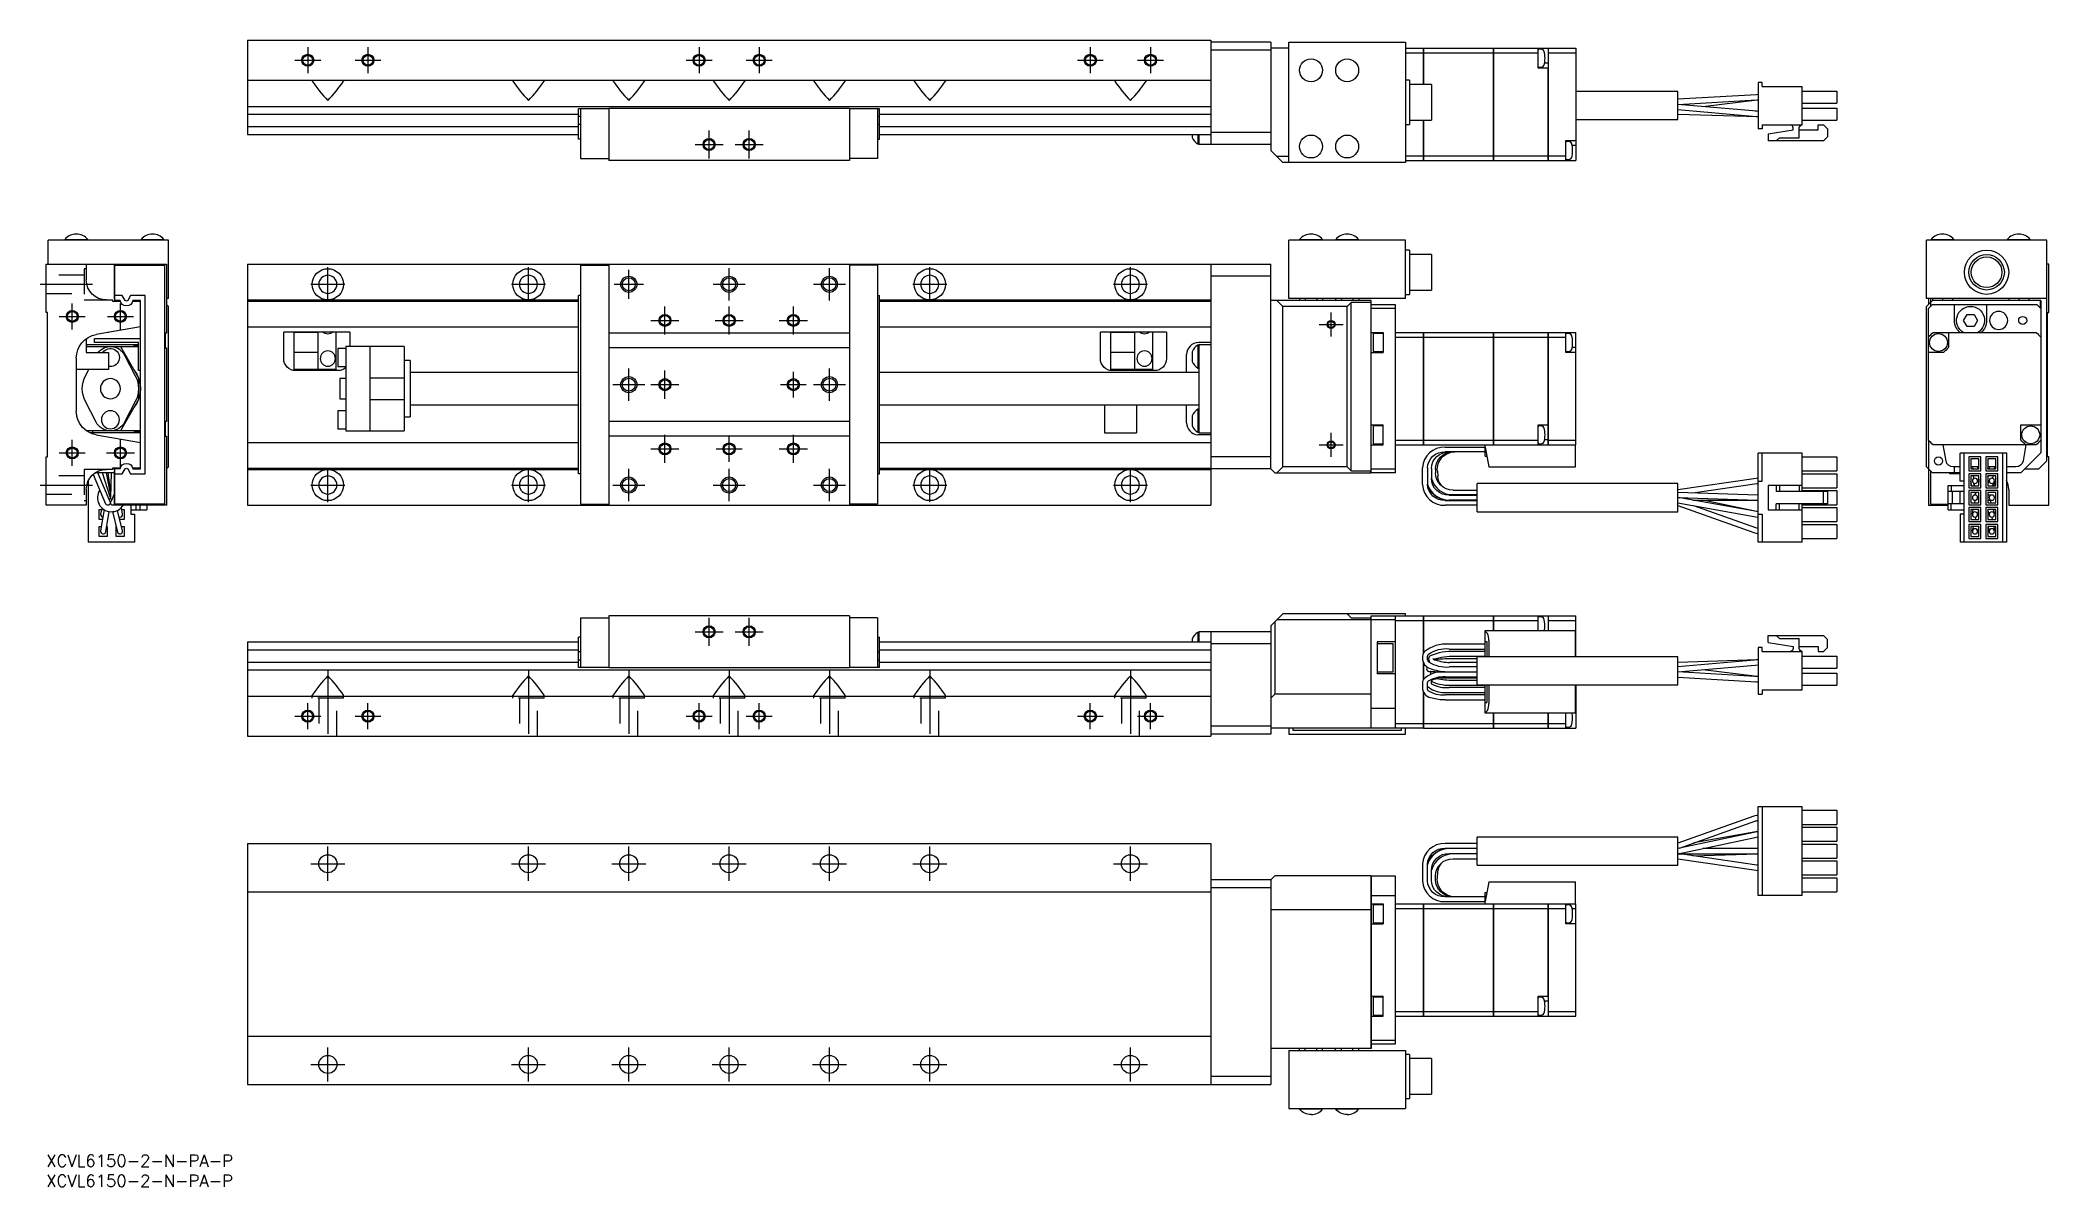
# Model space of a CAD drawing. Extents: x -1 to 499, y -8 to 278.
import ezdxf

# ---------------------------------------------------------------- set-up
doc = ezdxf.new("R2010")
doc.units = 0
doc.header["$LTSCALE"] = 0.5
doc.linetypes.add('CENTER', pattern=[50.8, 31.75, -6.35, 6.35, -6.35])
doc.linetypes.add('DASHED', pattern=[19.05, 12.7, -6.35])
for name, color, linetype in [('MSM_CENTER', 1, 'CENTER'), ('MSM_CONTINUOUS', 7, 'CONTINUOUS'), ('MSM_DASHED', 4, 'DASHED'), ('MSM_NARROW', 5, 'CONTINUOUS'), ('MSM_PART_NUMBER', 7, 'CONTINUOUS')]:
    doc.layers.add(name, color=color, linetype=linetype)
doc.styles.get("Standard").update_dxf_attribs({"font": 'txt.shx', "height": 3, "bigfont": 'bigfont.shx'})

msp = doc.modelspace()

# ---------------------------------------------------------------- texts
at = {"layer": 'MSM_PART_NUMBER'}
for p in [(0, -3), (0, -8)]:
    msp.add_text('XCVL6150-2-N-PA-P', height=3, dxfattribs=at).set_placement(p)

# ---------------------------------------------------------------- linework, layer by layer
at = {"layer": 'MSM_CENTER'}
for p, q in [((65.18, 275.91), (65.18, 269.45)), ((80.18, 275.91), (80.18, 269.45)), ((162.68, 275.91), (162.68, 269.45)), ((177.68, 275.91), (177.68, 269.45)), ((260.18, 275.91), (260.18, 269.45)), ((275.18, 275.91), (275.18, 269.45)), ((61.95, 272.68), (68.41, 272.68)), ((76.95, 272.68), (83.41, 272.68)), ((159.45, 272.68), (165.91, 272.68)), ((174.45, 272.68), (180.91, 272.68)), ((256.95, 272.68), (263.41, 272.68)), ((271.95, 272.68), (278.41, 272.68)), ((161.68, 251.68), (168.68, 251.68)), ((165.18, 248.18), (165.18, 255.18)), ((171.68, 251.68), (178.68, 251.68)), ((175.18, 248.18), (175.18, 255.18)), ((70.18, 212.6), (70.18, 221.1)), ((120.18, 212.6), (120.18, 221.1)), ((145.18, 213.23), (145.18, 220.47)), ((170.18, 212.85), (170.18, 220.85)), ((195.18, 212.85), (195.18, 220.85)), ((220.18, 212.6), (220.18, 221.1)), ((270.18, 212.6), (270.18, 221.1)), ((-1.5, 216.85), (11.5, 216.85)), ((65.93, 216.85), (74.43, 216.85)), ((115.93, 216.85), (124.43, 216.85)), ((141.56, 216.85), (148.8, 216.85)), ((166.18, 216.85), (174.18, 216.85)), ((191.18, 216.85), (199.18, 216.85)), ((215.93, 216.85), (224.43, 216.85)), ((265.93, 216.85), (274.43, 216.85)), ((6.5, 205.62), (6.5, 212.08)), ((18.5, 205.62), (18.5, 212.08)), ((154.18, 204.35), (154.18, 211.35)), ((170.18, 204.35), (170.18, 211.35)), ((186.18, 204.35), (186.18, 211.35)), ((3.27, 208.85), (9.73, 208.85)), ((15.27, 208.85), (21.73, 208.85)), ((150.68, 207.85), (157.68, 207.85)), ((166.68, 207.85), (173.68, 207.85)), ((182.68, 207.85), (189.68, 207.85)), ((317.18, 206.85), (323.18, 206.85)), ((320.18, 203.85), (320.18, 209.85)), ((145.18, 187.85), (145.18, 195.85)), ((154.18, 188.35), (154.18, 195.35)), ((195.18, 187.85), (195.18, 195.85)), ((141.18, 191.85), (149.18, 191.85)), ((150.68, 191.85), (157.68, 191.85)), ((182.95, 191.85), (189.41, 191.85)), ((186.18, 188.62), (186.18, 195.08)), ((191.18, 191.85), (199.18, 191.85)), ((6.5, 171.62), (6.5, 178.08)), ((18.5, 171.35), (18.5, 178.35)), ((150.68, 175.85), (157.68, 175.85)), ((154.18, 172.35), (154.18, 179.35)), ((166.95, 175.85), (173.41, 175.85)), ((170.18, 172.62), (170.18, 179.08)), ((182.68, 175.85), (189.68, 175.85)), ((186.18, 172.35), (186.18, 179.35)), ((317.18, 176.85), (323.18, 176.85)), ((320.18, 173.85), (320.18, 179.85)), ((3.27, 174.85), (9.73, 174.85)), ((15, 174.85), (22, 174.85)), ((70.18, 162.6), (70.18, 171.1)), ((120.18, 162.6), (120.18, 171.1)), ((145.18, 162.85), (145.18, 170.85)), ((170.18, 162.85), (170.18, 170.85)), ((195.18, 162.85), (195.18, 170.85)), ((220.18, 162.6), (220.18, 171.1)), ((270.18, 162.6), (270.18, 171.1)), ((-1.5, 166.85), (11.5, 166.85)), ((65.93, 166.85), (74.43, 166.85)), ((115.93, 166.85), (124.43, 166.85)), ((141.18, 166.85), (149.18, 166.85)), ((166.18, 166.85), (174.18, 166.85)), ((191.18, 166.85), (199.18, 166.85)), ((215.93, 166.85), (224.43, 166.85)), ((265.93, 166.85), (274.43, 166.85)), ((161.68, 130.27), (168.68, 130.27)), ((165.18, 126.77), (165.18, 133.77)), ((171.68, 130.27), (178.68, 130.27)), ((175.18, 126.77), (175.18, 133.77)), ((70.18, 120.77), (70.18, 102.27)), ((120.18, 120.77), (120.18, 102.27)), ((145.18, 120.77), (145.18, 102.27)), ((170.18, 120.77), (170.18, 102.27)), ((195.18, 120.77), (195.18, 102.27)), ((220.18, 120.77), (220.18, 102.27)), ((270.18, 120.77), (270.18, 102.27)), ((65.18, 106.04), (65.18, 112.5)), ((80.18, 106.04), (80.18, 112.5)), ((162.68, 106.04), (162.68, 112.5)), ((177.68, 106.04), (177.68, 112.5)), ((260.18, 106.04), (260.18, 112.5)), ((275.18, 106.04), (275.18, 112.5)), ((61.95, 109.27), (68.41, 109.27)), ((76.95, 109.27), (83.41, 109.27)), ((159.45, 109.27), (165.91, 109.27)), ((174.45, 109.27), (180.91, 109.27)), ((256.95, 109.27), (263.41, 109.27)), ((271.95, 109.27), (278.41, 109.27)), ((70.18, 68.25), (70.18, 76.75)), ((120.18, 68.25), (120.18, 76.75)), ((145.18, 68.25), (145.18, 76.75)), ((170.18, 68.25), (170.18, 76.75)), ((195.18, 68.25), (195.18, 76.75)), ((220.18, 68.25), (220.18, 76.75)), ((270.18, 68.25), (270.18, 76.75)), ((65.93, 72.5), (74.43, 72.5)), ((115.93, 72.5), (124.43, 72.5)), ((140.93, 72.5), (149.43, 72.5)), ((165.93, 72.5), (174.43, 72.5)), ((190.93, 72.5), (199.43, 72.5)), ((215.93, 72.5), (224.43, 72.5)), ((265.93, 72.5), (274.43, 72.5)), ((70.18, 18.25), (70.18, 26.75)), ((120.18, 18.25), (120.18, 26.75)), ((145.18, 18.25), (145.18, 26.75)), ((170.18, 18.25), (170.18, 26.75)), ((195.18, 18.25), (195.18, 26.75)), ((220.18, 18.25), (220.18, 26.75)), ((270.18, 18.25), (270.18, 26.75)), ((65.93, 22.5), (74.43, 22.5)), ((115.93, 22.5), (124.43, 22.5)), ((140.93, 22.5), (149.43, 22.5)), ((165.93, 22.5), (174.43, 22.5)), ((190.93, 22.5), (199.43, 22.5)), ((215.93, 22.5), (224.43, 22.5)), ((265.93, 22.5), (274.43, 22.5))]:
    msp.add_line(p, q, dxfattribs=at)
at = {"layer": 'MSM_CONTINUOUS'}
for p, q in [((50.18, 277.68), (290.18, 277.68)), ((50.18, 277.68), (50.18, 254.18)), ((290.18, 277.68), (290.18, 251.68)), ((305.18, 277.18), (290.18, 277.18)), ((305.18, 277.18), (305.18, 250.18)), ((309.68, 275.68), (305.18, 275.68)), ((309.68, 247.18), (309.68, 277.18)), ((309.68, 277.18), (338.68, 277.18)), ((338.68, 277.18), (338.68, 247.18)), ((338.68, 275.68), (343.17, 275.68)), ((343.17, 266.6), (343.17, 275.68)), ((343.18, 275.68), (343.18, 266.6)), ((343.18, 275.68), (360.67, 275.68)), ((360.67, 247.68), (360.67, 275.68)), ((360.68, 275.67), (360.67, 275.67)), ((360.68, 275.68), (360.68, 247.68)), ((360.68, 275.68), (374.28, 275.68)), ((371.78, 270.68), (371.78, 275.68)), ((372.77, 275.34), (372, 275.41)), ((374.29, 275.68), (374.29, 247.68)), ((374.29, 275.68), (381.18, 275.68)), ((381.18, 275.68), (381.18, 247.68)), ((305.18, 275.18), (290.18, 275.18)), ((338.68, 274.52), (343.17, 274.52)), ((343.18, 274.52), (360.67, 274.52)), ((360.68, 274.51), (360.67, 274.51)), ((360.68, 274.52), (371.78, 274.52)), ((374.28, 270.68), (371.78, 270.68)), ((372, 270.95), (372.77, 271.01)), ((374.28, 271.93), (373.35, 271.93)), ((374.28, 247.68), (374.28, 270.68)), ((374.29, 274.52), (381.18, 274.52)), ((50.18, 267.68), (290.18, 267.68)), ((66.44, 267.68), (66.28, 267.55)), ((66.28, 267.55), (66.31, 267.43)), ((73.93, 267.68), (74.08, 267.55)), ((74.08, 267.55), (74.06, 267.43)), ((116.44, 267.68), (116.28, 267.55)), ((116.28, 267.55), (116.31, 267.43)), ((123.93, 267.68), (124.08, 267.55)), ((124.08, 267.55), (124.06, 267.43)), ((141.44, 267.68), (141.28, 267.55)), ((141.28, 267.55), (141.31, 267.43)), ((148.93, 267.68), (149.08, 267.55)), ((149.08, 267.55), (149.06, 267.43)), ((166.44, 267.68), (166.28, 267.55)), ((166.28, 267.55), (166.31, 267.43)), ((173.93, 267.68), (174.08, 267.55)), ((174.08, 267.55), (174.06, 267.43)), ((191.44, 267.68), (191.28, 267.55)), ((191.28, 267.55), (191.31, 267.43)), ((198.93, 267.68), (199.08, 267.55)), ((199.08, 267.55), (199.06, 267.43)), ((216.44, 267.68), (216.28, 267.55)), ((216.28, 267.55), (216.31, 267.43)), ((223.93, 267.68), (224.08, 267.55)), ((224.08, 267.55), (224.06, 267.43)), ((266.44, 267.68), (266.28, 267.55)), ((266.28, 267.55), (266.31, 267.43)), ((273.93, 267.68), (274.08, 267.55)), ((274.08, 267.55), (274.06, 267.43)), ((339.68, 267.68), (338.68, 267.68)), ((339.68, 267.68), (339.68, 256.68)), ((345.18, 266.6), (339.68, 266.6)), ((343.18, 266.75), (343.17, 266.73)), ((345.18, 266.6), (345.18, 257.75)), ((427.58, 267.17), (426.58, 267.17)), ((426.58, 267.17), (426.58, 255.57)), ((427.58, 266.17), (427.58, 267.17)), ((427.58, 266.17), (437.58, 266.17)), ((437.58, 256.57), (437.58, 266.17)), ((50.18, 261.18), (290.18, 261.18)), ((140.18, 260.58), (132.68, 260.58)), ((132.68, 252.98), (132.68, 260.58)), ((133.18, 260.58), (133.18, 248.18)), ((200.18, 260.68), (140.18, 260.68)), ((140.18, 260.68), (140.18, 247.68)), ((200.18, 260.68), (200.18, 247.68)), ((207.68, 260.58), (200.18, 260.58)), ((207.18, 260.58), (207.18, 248.18)), ((207.68, 252.98), (207.68, 260.58)), ((406.58, 264.91), (381.18, 264.91)), ((406.58, 257.91), (406.58, 264.91)), ((426.16, 264.1), (406.58, 262.98)), ((406.58, 261.67), (426.24, 262.8)), ((406.58, 260.37), (426.11, 258.66)), ((426.23, 259.96), (406.61, 261.68)), ((412.81, 261.13), (426.36, 262.79)), ((426.58, 264.12), (426.16, 264.1)), ((426.24, 262.8), (426.58, 262.82)), ((426.57, 262.81), (426.58, 262.81)), ((437.58, 264.97), (446.18, 264.97)), ((437.58, 261.97), (446.18, 261.97)), ((437.58, 260.77), (446.18, 260.77)), ((446.18, 264.97), (446.18, 261.97)), ((446.18, 260.77), (446.18, 257.77)), ((50.18, 259.21), (132.68, 259.21)), ((50.18, 256.14), (132.68, 256.14)), ((133.18, 258.7), (132.68, 258.7)), ((133.18, 256.65), (132.68, 256.65)), ((207.18, 258.7), (207.68, 258.7)), ((207.18, 256.65), (207.68, 256.65)), ((207.68, 259.21), (290.18, 259.21)), ((207.68, 256.14), (290.18, 256.14)), ((338.68, 256.68), (339.68, 256.68)), ((339.68, 257.75), (345.18, 257.75)), ((343.17, 247.68), (343.17, 257.75)), ((343.17, 256.98), (343.18, 256.96)), ((343.18, 257.75), (343.18, 247.68)), ((381.18, 257.91), (406.58, 257.91)), ((406.58, 259.28), (426.45, 258.63)), ((426.58, 259.94), (425.81, 259.99)), ((426.11, 258.66), (426.58, 258.63)), ((426.58, 259.93), (426.23, 259.96)), ((426.45, 258.63), (426.58, 258.63)), ((427.58, 255.57), (426.58, 255.57)), ((427.58, 256.57), (427.58, 255.57)), ((427.58, 256.57), (437.58, 256.57)), ((429.08, 254.37), (435.33, 255.37)), ((435.33, 255.37), (435.33, 255.82)), ((436.83, 253.37), (436.83, 255.82)), ((436.83, 255.37), (441.58, 255.37)), ((437.58, 257.77), (446.18, 257.77)), ((441.58, 255.37), (441.58, 256.57)), ((441.58, 256.57), (442.88, 256.57)), ((442.88, 256.57), (443.88, 255.57)), ((443.88, 255.57), (443.88, 253.57)), ((50.18, 254.18), (132.68, 254.18)), ((133.18, 252.98), (132.68, 252.98)), ((207.18, 252.98), (207.68, 252.98)), ((207.68, 254.18), (290.18, 254.18)), ((285.53, 254.18), (285.53, 253.47)), ((286.98, 254.18), (286.98, 251.82)), ((286.98, 251.82), (287.18, 251.82)), ((287.18, 254.18), (287.18, 251.68)), ((305.18, 251.68), (287.18, 251.68)), ((305.18, 254.68), (290.18, 254.68)), ((378.68, 252.68), (381.18, 252.68)), ((378.68, 247.68), (378.68, 252.68)), ((379.66, 252.34), (378.89, 252.41)), ((381.18, 251.43), (380.24, 251.43)), ((429.08, 254.37), (429.08, 252.57)), ((442.88, 252.57), (429.08, 252.57)), ((431.08, 252.57), (431.88, 253.37)), ((431.88, 253.37), (436.83, 253.37)), ((443.88, 253.57), (442.88, 252.57)), ((133.18, 248.18), (140.18, 248.18)), ((200.18, 247.68), (140.18, 247.68)), ((207.18, 248.18), (200.18, 248.18)), ((308.18, 247.18), (305.18, 250.18)), ((309.68, 248.68), (306.68, 248.68)), ((338.68, 247.18), (308.18, 247.18)), ((338.68, 248.83), (343.17, 248.83)), ((338.68, 247.68), (343.17, 247.68)), ((343.18, 248.83), (360.67, 248.83)), ((343.18, 247.68), (360.67, 247.68)), ((360.68, 248.83), (360.67, 248.83)), ((360.68, 247.69), (360.67, 247.69)), ((360.68, 248.83), (374.28, 248.83)), ((360.68, 247.68), (374.28, 247.68)), ((374.29, 248.83), (378.68, 248.83)), ((374.29, 247.68), (381.18, 247.68)), ((378.89, 247.95), (379.66, 248.01)), ((0.5, 221.85), (0.5, 227.85)), ((30.5, 227.85), (0.5, 227.85)), ((4.65, 228.01), (10.35, 228.01)), ((4.65, 228.01), (4.65, 227.85)), ((10.35, 227.85), (10.35, 228.01)), ((23.65, 228.01), (29.35, 228.01)), ((23.65, 228.01), (23.65, 227.85)), ((29.35, 227.85), (29.35, 228.01)), ((30.5, 213.35), (30.5, 227.85)), ((338.68, 227.85), (309.68, 227.85)), ((309.68, 213.35), (309.68, 227.85)), ((312.33, 228.01), (318.03, 228.01)), ((312.33, 228.01), (312.33, 227.85)), ((318.03, 227.85), (318.03, 228.01)), ((321.33, 228.01), (327.03, 228.01)), ((321.33, 228.01), (321.33, 227.85)), ((327.03, 227.85), (327.03, 228.01)), ((338.68, 213.35), (338.68, 227.85)), ((339.68, 225.35), (338.68, 225.35)), ((339.68, 225.35), (339.68, 214.35)), ((498.52, 227.85), (468.52, 227.85)), ((468.52, 213.35), (468.52, 227.85)), ((469.67, 228.01), (475.37, 228.01)), ((469.67, 228.01), (469.67, 227.85)), ((475.37, 227.85), (475.37, 228.01)), ((488.67, 228.01), (494.37, 228.01)), ((488.67, 228.01), (488.67, 227.85)), ((494.37, 227.85), (494.37, 228.01)), ((498.52, 172.85), (498.52, 227.85)), ((0, 209.85), (0, 221.85)), ((0, 221.85), (30, 221.85)), ((10, 221.85), (10, 217.95)), ((17, 213.25), (17, 221.85)), ((17.1, 212.85), (17.1, 221.65)), ((17.1, 221.65), (29.5, 221.65)), ((29.5, 221.65), (29.5, 162.05)), ((30, 221.85), (30, 204.65)), ((50.18, 221.85), (50.18, 161.85)), ((50.18, 221.85), (305.18, 221.85)), ((133.18, 221.65), (140.18, 221.65)), ((133.18, 221.65), (133.18, 162.05)), ((140.18, 221.85), (140.18, 161.85)), ((200.18, 221.85), (200.18, 161.85)), ((207.18, 221.65), (200.18, 221.65)), ((207.18, 221.65), (207.18, 162.05)), ((290.18, 221.85), (290.18, 161.85)), ((305.18, 170.85), (305.18, 221.85)), ((345.18, 224.27), (339.68, 224.27)), ((345.18, 224.27), (345.18, 215.42)), ((499.02, 221.85), (498.52, 221.85)), ((499.02, 209.85), (499.02, 221.85)), ((305.18, 218.85), (290.18, 218.85)), ((339.68, 215.42), (345.18, 215.42)), ((15, 212.95), (16.5, 212.95)), ((16.5, 212.95), (16.5, 212.65)), ((16.5, 212.65), (18.46, 212.65)), ((17.1, 213.25), (17, 213.25)), ((18.97, 214.05), (17.1, 214.05)), ((18.42, 212.85), (17.1, 212.85)), ((19.66, 212.86), (18.97, 214.05)), ((21.03, 214.05), (20.34, 212.86)), ((24.7, 214.05), (21.03, 214.05)), ((21.54, 212.65), (23.5, 212.65)), ((23.5, 212.85), (21.58, 212.85)), ((23.5, 170.85), (23.5, 212.85)), ((24.7, 169.65), (24.7, 214.05)), ((30.5, 213.35), (30, 213.35)), ((30.5, 211.35), (30, 211.85)), ((30.5, 171.35), (30.5, 211.35)), ((50.18, 212.95), (132.68, 212.95)), ((50.18, 212.65), (132.68, 212.65)), ((133.18, 214.05), (132.68, 214.05)), ((132.68, 169.65), (132.68, 214.05)), ((207.18, 214.05), (207.68, 214.05)), ((207.68, 169.65), (207.68, 214.05)), ((207.68, 212.95), (290.18, 212.95)), ((207.68, 212.65), (290.18, 212.65)), ((330.18, 212.85), (305.18, 212.85)), ((308.18, 211.35), (306.68, 212.85)), ((324.18, 211.35), (308.18, 211.35)), ((308.18, 171.35), (308.18, 211.35)), ((338.68, 213.35), (309.68, 213.35)), ((312.3, 213.35), (312.3, 212.85)), ((313.74, 213.35), (313.74, 212.85)), ((316.63, 213.35), (316.63, 212.85)), ((318.07, 213.35), (318.07, 212.85)), ((321.3, 213.35), (321.3, 212.85)), ((322.74, 213.35), (322.74, 212.85)), ((325.18, 212.35), (324.18, 211.35)), ((324.18, 171.35), (324.18, 211.35)), ((330.18, 212.35), (325.18, 212.35)), ((325.18, 170.35), (325.18, 212.35)), ((325.63, 213.35), (325.63, 212.85)), ((327.07, 213.35), (327.07, 212.85)), ((330.18, 169.85), (330.18, 212.85)), ((330.18, 211.85), (336.18, 211.85)), ((336.18, 210.85), (330.18, 210.85)), ((336.18, 211.85), (336.18, 169.85)), ((338.68, 214.35), (339.68, 214.35)), ((498.52, 213.35), (468.52, 213.35)), ((470.02, 212.85), (468.52, 211.35)), ((468.52, 171.35), (468.52, 211.35)), ((469.02, 213.35), (469.02, 211.85)), ((470.02, 211.85), (469.02, 210.85)), ((469.02, 203.74), (469.02, 210.85)), ((469.52, 213.35), (469.52, 211.35)), ((470.02, 213.35), (470.02, 212.85)), ((497.02, 212.85), (470.02, 212.85)), ((470.02, 211.85), (496.02, 211.85)), ((472.52, 213.35), (472.52, 212.85)), ((475.02, 213.35), (475.02, 212.85)), ((475.52, 207.85), (475.52, 211.85)), ((483.52, 211.85), (483.52, 207.85)), ((489.02, 213.35), (489.02, 212.85)), ((491.52, 213.35), (491.52, 212.85)), ((494.02, 213.35), (494.02, 212.85)), ((497.02, 210.85), (496.02, 211.85)), ((496.92, 210.95), (496.92, 212.85)), ((497.02, 212.85), (497.02, 203.73)), ((0.3, 209.85), (0, 209.85)), ((0.3, 173.85), (0.3, 209.85)), ((23.5, 206.3), (12.46, 204.35)), ((50.18, 206.3), (132.68, 206.3)), ((207.68, 206.3), (290.18, 206.3)), ((477.79, 207.85), (478.66, 209.35)), ((478.66, 206.35), (477.79, 207.85)), ((478.66, 209.35), (480.39, 209.35)), ((480.39, 206.35), (478.66, 206.35)), ((480.39, 209.35), (481.26, 207.85)), ((481.26, 207.85), (480.39, 206.35)), ((498.72, 209.85), (499.02, 209.85)), ((498.72, 173.85), (498.72, 209.85)), ((10, 203.31), (10, 199.85)), ((10, 201.85), (23, 201.85)), ((10.05, 201.35), (23, 201.35)), ((12, 202.35), (12, 203.35)), ((12, 203.35), (23.5, 203.35)), ((23, 202.35), (12, 202.35)), ((15.5, 204.85), (15.29, 204.85)), ((15.5, 204.89), (15.5, 204.85)), ((18.5, 201.35), (23, 193.56)), ((23, 195.35), (23, 202.35)), ((30, 204.65), (29.65, 204.65)), ((29.65, 204.65), (29.65, 201.05)), ((29.65, 201.05), (30, 201.05)), ((30, 201.05), (30, 182.65)), ((75.68, 204.97), (59.18, 204.97)), ((59.18, 198.35), (59.18, 204.97)), ((61.68, 204.97), (61.68, 195.65)), ((67.68, 204.85), (61.68, 204.85)), ((67.68, 204.97), (67.68, 195.65)), ((72.18, 204.97), (72.18, 195.65)), ((72.68, 200.85), (72.68, 196.35)), ((74.68, 200.85), (72.68, 200.85)), ((74.68, 201.35), (74.68, 180.35)), ((89.18, 201.35), (74.68, 201.35)), ((75.68, 204.97), (75.68, 201.35)), ((80.68, 201.35), (80.68, 180.35)), ((89.18, 201.35), (89.18, 180.35)), ((200.18, 204.65), (140.18, 204.65)), ((200.18, 201.05), (140.18, 201.05)), ((279.18, 204.97), (262.68, 204.97)), ((262.68, 198.35), (262.68, 204.97)), ((265.18, 204.97), (265.18, 195.65)), ((271.18, 204.85), (265.18, 204.85)), ((271.18, 204.97), (271.18, 195.65)), ((275.68, 204.97), (275.68, 195.65)), ((279.18, 204.97), (279.18, 198.35)), ((286.98, 201.71), (286.98, 195.99)), ((287.18, 201.71), (286.98, 201.71)), ((290.18, 202.34), (287.18, 202.34)), ((287.18, 201.85), (290.18, 201.85)), ((287.18, 201.85), (287.18, 179.85)), ((330.18, 204.85), (333.18, 204.85)), ((330.68, 204.6), (330.68, 200.1)), ((333.18, 204.6), (330.68, 204.6)), ((333.18, 204.85), (333.18, 199.85)), ((336.18, 204.85), (343.17, 204.85)), ((336.18, 203.7), (343.17, 203.7)), ((343.17, 176.85), (343.17, 204.85)), ((343.18, 204.85), (343.18, 176.85)), ((343.18, 204.85), (360.67, 204.85)), ((343.18, 203.7), (360.67, 203.7)), ((360.67, 176.85), (360.67, 204.85)), ((360.68, 204.84), (360.67, 204.84)), ((360.68, 203.69), (360.67, 203.69)), ((360.68, 204.85), (360.68, 176.85)), ((360.68, 204.85), (374.28, 204.85)), ((360.68, 203.7), (374.28, 203.7)), ((374.28, 176.85), (374.28, 204.85)), ((374.29, 204.85), (374.29, 176.85)), ((374.29, 204.85), (381.18, 204.85)), ((374.29, 203.7), (378.68, 203.7)), ((378.68, 199.85), (378.68, 204.85)), ((379.66, 204.51), (378.89, 204.58)), ((381.18, 201.1), (380.24, 201.1)), ((381.18, 176.85), (381.18, 204.85)), ((469.02, 178), (469.02, 203.7)), ((470.18, 204.85), (495.87, 204.85)), ((474.02, 204.85), (474.02, 201.1)), ((497.02, 203.69), (497.02, 178)), ((7.5, 198.44), (7.5, 185.26)), ((15.5, 195.65), (7.5, 195.65)), ((9.79, 194.08), (10.61, 195.65)), ((10, 199.85), (15.5, 199.85)), ((15.5, 199.85), (15.5, 195.65)), ((19.55, 199.2), (22.21, 194.08)), ((23.5, 195.35), (23, 195.35)), ((67.68, 199.85), (61.68, 199.85)), ((72.18, 195.65), (61.68, 195.65)), ((72.68, 195.35), (62.18, 195.35)), ((72.68, 196.35), (74.68, 196.35)), ((90.68, 197.85), (89.18, 197.85)), ((90.68, 197.85), (90.68, 183.85)), ((271.18, 199.85), (265.18, 199.85)), ((275.68, 195.65), (265.18, 195.65)), ((276.18, 195.35), (265.68, 195.35)), ((284.18, 194.85), (284.18, 199.34)), ((285.53, 200.06), (285.53, 197.64)), ((286.98, 195.99), (287.18, 195.99)), ((330.18, 199.85), (333.18, 199.85)), ((330.68, 200.1), (333.18, 200.1)), ((381.18, 199.85), (378.68, 199.85)), ((378.89, 200.12), (379.66, 200.19)), ((472.77, 199.85), (469.02, 199.85)), ((23, 193.56), (23, 188.14)), ((73.18, 193.35), (73.18, 188.35)), ((74.68, 193.35), (73.18, 193.35)), ((80.68, 193.56), (89.18, 193.56)), ((132.68, 194.85), (90.68, 194.85)), ((287.18, 194.85), (207.68, 194.85)), ((12.45, 182.5), (9.79, 187.62)), ((23, 188.14), (18.5, 180.35)), ((22.21, 187.62), (19.55, 182.5)), ((72.68, 185.35), (72.68, 180.85)), ((74.68, 185.35), (72.68, 185.35)), ((73.18, 188.35), (74.68, 188.35)), ((80.68, 188.14), (89.18, 188.14)), ((90.68, 186.85), (132.68, 186.85)), ((207.68, 186.85), (287.18, 186.85)), ((263.68, 186.85), (263.68, 179.85)), ((271.68, 186.85), (271.68, 179.85)), ((284.18, 182.34), (284.18, 186.85)), ((286.98, 185.71), (286.98, 179.99)), ((287.18, 185.71), (286.98, 185.71)), ((23.5, 180.35), (10.05, 180.35)), ((11.5, 180.35), (11.5, 179.85)), ((30, 182.65), (29.65, 182.65)), ((29.65, 182.65), (29.65, 179.05)), ((72.68, 180.85), (74.68, 180.85)), ((74.68, 180.35), (89.18, 180.35)), ((89.18, 183.85), (90.68, 183.85)), ((200.18, 182.65), (140.18, 182.65)), ((285.53, 184.06), (285.53, 181.64)), ((330.18, 181.85), (333.18, 181.85)), ((330.68, 181.6), (330.68, 177.1)), ((333.18, 181.6), (330.68, 181.6)), ((333.18, 176.85), (333.18, 181.85)), ((371.78, 181.85), (374.28, 181.85)), ((371.78, 176.85), (371.78, 181.85)), ((372.77, 181.51), (372, 181.58)), ((492.02, 181.85), (497.02, 181.85)), ((492.02, 178.1), (492.02, 181.85)), ((23.5, 179.85), (11.05, 179.85)), ((12.46, 179.35), (23.5, 177.4)), ((29.65, 179.05), (30, 179.05)), ((30, 179.05), (30, 161.85)), ((50.18, 177.4), (132.68, 177.4)), ((200.18, 179.05), (140.18, 179.05)), ((207.68, 177.4), (290.18, 177.4)), ((263.68, 179.85), (271.68, 179.85)), ((286.98, 179.99), (287.18, 179.99)), ((287.18, 179.85), (290.18, 179.85)), ((290.18, 179.34), (287.18, 179.34)), ((330.18, 176.85), (333.18, 176.85)), ((330.68, 177.1), (333.18, 177.1)), ((336.18, 178), (343.17, 178)), ((336.18, 176.85), (343.17, 176.85)), ((343.18, 178), (360.67, 178)), ((343.18, 176.85), (381.18, 176.85)), ((348.58, 176.3), (358.58, 176.3)), ((358.58, 174.05), (358.58, 176.85)), ((358.58, 176.25), (359.45, 171.35)), ((360.68, 178), (360.67, 178)), ((360.68, 176.86), (360.67, 176.86)), ((360.68, 178), (371.78, 178)), ((372, 177.12), (372.77, 177.19)), ((374.28, 178.1), (373.35, 178.1)), ((374.29, 178), (381.18, 178)), ((381.08, 171.35), (381.08, 176.85)), ((469.02, 177.95), (469.02, 161.85)), ((495.87, 176.85), (470.18, 176.85)), ((473.43, 172.84), (472.72, 176.85)), ((493.32, 176.85), (492.62, 172.84)), ((497.02, 177.96), (497.02, 174.85)), ((0, 161.85), (0, 173.85)), ((0, 173.85), (0.3, 173.85)), ((16.5, 170.75), (15, 170.75)), ((18.46, 171.05), (16.5, 171.05)), ((16.5, 171.05), (16.5, 170.75)), ((18.42, 170.85), (16.5, 170.85)), ((17, 161.85), (17, 170.45)), ((17, 170.45), (17.1, 170.45)), ((17.1, 162.05), (17.1, 170.85)), ((18.97, 169.65), (19.66, 170.84)), ((20.34, 170.84), (21.03, 169.65)), ((23.5, 171.05), (21.54, 171.05)), ((21.58, 170.85), (23.5, 170.85)), ((23.2, 171.05), (23, 170.85)), ((30, 170.85), (30.5, 171.35)), ((50.18, 171.05), (132.68, 171.05)), ((50.18, 170.75), (132.68, 170.75)), ((207.68, 171.05), (290.18, 171.05)), ((207.68, 170.75), (290.18, 170.75)), ((305.18, 173.85), (290.18, 173.85)), ((305.18, 170.85), (290.18, 170.85)), ((305.18, 170.85), (306.18, 169.85)), ((306.68, 169.85), (308.18, 171.35)), ((324.18, 171.35), (308.18, 171.35)), ((324.18, 171.35), (325.18, 170.35)), ((325.18, 170.35), (330.09, 170.35)), ((330.18, 170.48), (330.09, 170.35)), ((330.09, 169.86), (330.09, 170.35)), ((330.18, 170.85), (336.18, 170.85)), ((342.98, 167), (342.98, 171.1)), ((344.18, 171.1), (344.18, 167)), ((345.18, 170.94), (345.18, 168.46)), ((346.18, 170.79), (346.18, 169.91)), ((346.66, 170.33), (346.78, 168.95)), ((358.58, 175.1), (348.58, 175.1)), ((351.06, 175.1), (350.83, 175.09)), ((358.58, 174.05), (358.97, 174.05)), ((359.45, 171.35), (381.08, 171.35)), ((437.58, 174.8), (426.58, 174.8)), ((426.58, 152.6), (426.58, 174.8)), ((427.58, 167.8), (427.58, 174.8)), ((437.58, 165.2), (437.58, 174.8)), ((437.58, 173.85), (446.18, 173.85)), ((437.58, 170.35), (446.18, 170.35)), ((446.18, 173.85), (446.18, 170.35)), ((468.52, 171.35), (470.02, 169.85)), ((469.52, 170.35), (469.52, 162.05)), ((476.92, 171.35), (475.2, 171.35)), ((475.52, 169.85), (475.52, 171.35)), ((476.92, 167.8), (476.92, 174.8)), ((488.52, 174.8), (476.92, 174.8)), ((477.92, 152.6), (477.92, 174.8)), ((479.12, 173.85), (479.12, 170.35)), ((482.12, 173.85), (479.12, 173.85)), ((479.12, 170.35), (482.12, 170.35)), ((479.62, 173.35), (479.62, 170.85)), ((481.62, 173.35), (479.62, 173.35)), ((481.62, 171.35), (479.62, 171.35)), ((479.62, 170.85), (481.62, 170.85)), ((480.13, 170.85), (480.09, 171.35)), ((481.29, 171.35), (481.33, 170.85)), ((481.62, 170.97), (481.61, 171.35)), ((481.62, 170.85), (481.62, 173.35)), ((482.12, 170.35), (482.12, 173.85)), ((483.32, 173.85), (483.32, 170.35)), ((486.32, 173.85), (483.32, 173.85)), ((483.32, 170.35), (486.32, 170.35)), ((483.82, 173.35), (483.82, 170.85)), ((485.82, 173.35), (483.82, 173.35)), ((485.82, 171.35), (483.82, 171.35)), ((483.82, 170.85), (485.82, 170.85)), ((483.83, 170.85), (483.9, 171.35)), ((484.28, 171.35), (484.18, 170.85)), ((485.5, 171.35), (485.41, 170.85)), ((485.82, 170.85), (485.82, 173.35)), ((486.32, 170.35), (486.32, 173.85)), ((487.52, 174.8), (487.52, 152.6)), ((488.52, 152.6), (488.52, 174.8)), ((490.84, 171.35), (488.52, 171.35)), ((492.02, 169.85), (497.02, 174.85)), ((493.02, 170.85), (496.52, 170.85)), ((496.52, 170.85), (498.52, 172.85)), ((499.02, 173.85), (498.72, 173.85)), ((499.02, 161.85), (499.02, 173.85)), ((10, 165.75), (10, 161.85)), ((10.5, 167.93), (10.5, 152.6)), ((11.69, 169.49), (14.8, 162.17)), ((17, 169.85), (12.14, 169.85)), ((12.14, 169.85), (12.14, 169.85)), ((15.9, 162.63), (12.84, 169.85)), ((15.92, 163.88), (14.01, 169.85)), ((15.94, 165.11), (15.03, 169.85)), ((15.17, 169.15), (15.2, 169.15)), ((15.2, 169.15), (15.2, 168.96)), ((15.34, 169.85), (16.06, 164.91)), ((16.18, 169.85), (16.05, 163.71)), ((17.1, 169.65), (18.97, 169.65)), ((21.03, 169.65), (24.7, 169.65)), ((133.18, 169.65), (132.68, 169.65)), ((207.18, 169.65), (207.68, 169.65)), ((306.18, 169.85), (330.08, 169.85)), ((330.09, 169.86), (330.08, 169.85)), ((330.09, 169.86), (330.18, 169.95)), ((336.18, 169.85), (330.18, 169.85)), ((344.19, 167), (344.18, 167.04)), ((350.58, 165.6), (356.58, 165.6)), ((356.58, 160.2), (356.58, 167.2)), ((406.58, 167.2), (356.58, 167.2)), ((426.11, 168.49), (406.58, 165.66)), ((406.58, 160.2), (406.58, 167.2)), ((410.29, 164.88), (426.26, 167.2)), ((426.58, 168.54), (426.08, 168.48)), ((426.26, 167.2), (426.58, 167.23)), ((426.58, 167.8), (427.58, 167.8)), ((429.08, 166.7), (429.08, 160.7)), ((437.58, 166.7), (429.08, 166.7)), ((431.08, 166.7), (431.08, 165.2)), ((443.88, 165.2), (431.08, 165.2)), ((431.88, 166.7), (431.88, 165.2)), ((436.83, 166.7), (436.83, 165.2)), ((437.58, 169.65), (446.18, 169.65)), ((437.58, 166.15), (446.18, 166.15)), ((437.58, 165.45), (446.18, 165.45)), ((442.88, 162.2), (442.88, 165.2)), ((443.88, 165.2), (443.88, 162.2)), ((446.18, 169.65), (446.18, 166.15)), ((446.18, 165.45), (446.18, 161.95)), ((476.92, 169.85), (470.02, 169.85)), ((473.92, 166.7), (477.92, 166.7)), ((473.92, 160.7), (473.92, 166.7)), ((477.92, 165.2), (473.92, 165.2)), ((474.32, 169.65), (474.32, 169.85)), ((476.92, 169.65), (474.32, 169.65)), ((474.72, 166.7), (474.72, 165.2)), ((474.92, 165.2), (474.92, 162.2)), ((477.92, 167.8), (476.92, 167.8)), ((476.92, 162.2), (476.92, 165.2)), ((479.12, 169.65), (479.12, 166.15)), ((482.12, 169.65), (479.12, 169.65)), ((479.12, 166.15), (482.12, 166.15)), ((479.12, 165.45), (479.12, 161.95)), ((482.12, 165.45), (479.12, 165.45)), ((479.62, 169.15), (479.62, 166.65)), ((481.62, 169.15), (479.62, 169.15)), ((479.88, 166.65), (479.62, 167.83)), ((479.84, 166.83), (479.62, 167.34)), ((479.62, 166.65), (481.62, 166.65)), ((480.07, 167.56), (480.62, 166.65)), ((480.33, 168.48), (480.27, 169.15)), ((480.48, 166.65), (480.46, 166.91)), ((481.62, 167.5), (481.18, 168.24)), ((481.48, 169.15), (481.61, 167.52)), ((481.62, 166.65), (481.62, 169.15)), ((482.12, 166.15), (482.12, 169.65)), ((482.12, 161.95), (482.12, 165.45)), ((483.32, 169.65), (483.32, 166.15)), ((486.32, 169.65), (483.32, 169.65)), ((483.32, 166.15), (486.32, 166.15)), ((486.32, 165.45), (483.32, 165.45)), ((483.32, 165.45), (483.32, 161.95)), ((485.82, 169.15), (483.82, 169.15)), ((483.82, 169.15), (483.82, 166.65)), ((483.82, 168.96), (483.86, 169.15)), ((484.22, 168.14), (483.82, 167.14)), ((483.82, 166.65), (485.82, 166.65)), ((485.08, 169.15), (484.96, 168.53)), ((485.03, 166.65), (485.43, 167.66)), ((485.82, 168.43), (485.25, 166.65)), ((485.82, 166.65), (485.82, 169.15)), ((486.32, 166.15), (486.32, 169.65)), ((486.32, 161.95), (486.32, 165.45)), ((492.02, 169.85), (488.52, 169.85)), ((489.02, 165.75), (489.02, 161.85)), ((10, 161.85), (0, 161.85)), ((13.2, 160.75), (13.87, 160.75)), ((13.2, 158.25), (13.2, 160.75)), ((14.42, 160.73), (13.56, 155.4)), ((13.96, 161.07), (13.57, 159.67)), ((14.84, 155.2), (15.66, 160.25)), ((17, 164.76), (16.1, 162.63)), ((16.52, 160.21), (17.77, 155.14)), ((30, 161.85), (17, 161.85)), ((29.5, 162.05), (17.1, 162.05)), ((19.03, 155.46), (17.78, 160.54)), ((19.04, 159.62), (18.74, 161.23)), ((18.83, 160.75), (19.4, 160.75)), ((19.4, 160.75), (19.4, 158.25)), ((21.1, 161.85), (21.1, 159.6)), ((21.1, 160.7), (23.3, 160.7)), ((22.3, 161.85), (22.3, 160.7)), ((23.3, 161.85), (23.3, 160.7)), ((23.3, 160.7), (25.1, 160.7)), ((25.1, 161.85), (25.1, 160.7)), ((50.18, 161.85), (290.18, 161.85)), ((133.18, 162.05), (140.18, 162.05)), ((207.18, 162.05), (200.18, 162.05)), ((348.58, 163), (356.58, 163)), ((356.58, 161.8), (348.58, 161.8)), ((348.87, 164.45), (348.84, 164.46)), ((348.84, 164.46), (348.87, 164.45)), ((349.58, 164.4), (348.87, 164.45)), ((348.87, 164.45), (350.08, 164.3)), ((356.58, 164.4), (349.58, 164.4)), ((349.58, 164.3), (356.58, 164.3)), ((356.58, 163.1), (349.58, 163.1)), ((356.58, 160.2), (406.58, 160.2)), ((426.49, 164.35), (406.58, 165)), ((406.58, 163.7), (426.45, 163.05)), ((406.58, 162.39), (426.03, 158.94)), ((406.58, 161.71), (425.55, 154.98)), ((426.26, 160.22), (406.66, 163.7)), ((410.3, 163.05), (426.58, 163.05)), ((425.98, 156.2), (410.53, 161.69)), ((426.19, 160.25), (412.84, 163.05)), ((426.58, 160.18), (426.19, 160.25)), ((426.58, 160.17), (426.26, 160.22)), ((426.45, 163.05), (426.58, 163.05)), ((426.58, 164.35), (426.49, 164.35)), ((429.08, 160.7), (437.58, 160.7)), ((431.08, 160.7), (431.08, 162.2)), ((443.88, 162.2), (431.08, 162.2)), ((431.88, 160.7), (431.88, 162.2)), ((436.83, 160.7), (436.83, 162.2)), ((437.58, 152.6), (437.58, 162.2)), ((437.58, 161.95), (446.18, 161.95)), ((437.58, 161.25), (446.18, 161.25)), ((446.18, 161.25), (446.18, 157.75)), ((469.02, 161.85), (473.92, 161.85)), ((469.52, 162.05), (473.92, 162.05)), ((477.92, 162.2), (473.92, 162.2)), ((473.92, 160.7), (477.92, 160.7)), ((474.72, 160.7), (474.72, 162.2)), ((479.12, 161.95), (482.12, 161.95)), ((479.12, 161.25), (479.12, 157.75)), ((482.12, 161.25), (479.12, 161.25)), ((479.62, 164.95), (479.62, 162.45)), ((481.62, 164.95), (479.62, 164.95)), ((479.62, 162.45), (481.62, 162.45)), ((481.62, 160.75), (479.62, 160.75)), ((479.62, 160.75), (479.62, 158.25)), ((479.98, 159.62), (480.19, 160.75)), ((480.88, 164.88), (480.17, 164.16)), ((480.62, 163.05), (480.51, 162.45)), ((481.08, 163.24), (481.62, 163.78)), ((481.51, 160.75), (481.26, 159.38)), ((481.62, 162.45), (481.62, 164.95)), ((481.62, 158.25), (481.62, 160.75)), ((482.12, 157.75), (482.12, 161.25)), ((483.32, 161.95), (486.32, 161.95)), ((483.32, 161.25), (483.32, 157.75)), ((486.32, 161.25), (483.32, 161.25)), ((485.82, 164.95), (483.82, 164.95)), ((483.82, 164.95), (483.82, 162.45)), ((484.82, 164.35), (483.82, 164.35)), ((483.82, 163.05), (484.82, 163.05)), ((483.82, 162.45), (485.82, 162.45)), ((485.82, 160.75), (483.82, 160.75)), ((483.82, 160.75), (483.82, 158.25)), ((484.2, 159.33), (483.82, 160.69)), ((484.69, 162.45), (484.53, 163.05)), ((485.15, 160.75), (485.45, 159.67)), ((485.82, 162.45), (485.82, 164.95)), ((485.82, 158.25), (485.82, 160.75)), ((486.32, 157.75), (486.32, 161.25)), ((489.02, 161.85), (499.02, 161.85)), ((14.02, 158.25), (13.2, 158.25)), ((13.2, 156.55), (13.75, 156.55)), ((13.2, 154.05), (13.2, 156.55)), ((15.06, 156.55), (15.2, 156.55)), ((15.2, 156.55), (15.2, 154.05)), ((17.4, 156.55), (17.42, 156.55)), ((17.4, 154.05), (17.4, 156.55)), ((19.4, 158.25), (18.34, 158.25)), ((18.76, 156.55), (19.4, 156.55)), ((19.4, 156.55), (19.4, 154.05)), ((21.1, 159.6), (22.1, 159.6)), ((22.1, 152.6), (22.1, 159.6)), ((426.58, 156.04), (425.97, 156.21)), ((426.03, 158.94), (426.58, 158.87)), ((426.58, 159.6), (427.58, 159.6)), ((427.58, 159.6), (427.58, 152.6)), ((437.58, 157.75), (446.18, 157.75)), ((437.58, 157.05), (446.18, 157.05)), ((446.18, 157.05), (446.18, 153.55)), ((476.92, 159.6), (476.92, 152.6)), ((477.92, 159.6), (476.92, 159.6)), ((479.12, 157.75), (482.12, 157.75)), ((482.12, 157.05), (479.12, 157.05)), ((479.12, 157.05), (479.12, 153.55)), ((479.62, 158.25), (481.62, 158.25)), ((479.62, 156.55), (479.62, 154.05)), ((481.62, 156.55), (479.62, 156.55)), ((479.99, 155.46), (480.26, 156.55)), ((480.84, 158.89), (480.68, 158.25)), ((481.6, 156.55), (481.25, 155.14)), ((481.62, 154.05), (481.62, 156.55)), ((482.12, 153.55), (482.12, 157.05)), ((483.32, 157.75), (486.32, 157.75)), ((483.32, 157.05), (483.32, 153.55)), ((486.32, 157.05), (483.32, 157.05)), ((483.82, 158.25), (485.82, 158.25)), ((483.82, 156.55), (483.82, 154.05)), ((485.82, 156.55), (483.82, 156.55)), ((484.18, 155.2), (483.96, 156.55)), ((485, 158.25), (484.91, 158.86)), ((485.28, 156.55), (485.46, 155.4)), ((485.82, 154.05), (485.82, 156.55)), ((486.32, 153.55), (486.32, 157.05)), ((22.1, 152.6), (10.5, 152.6)), ((15.2, 154.05), (13.2, 154.05)), ((19.4, 154.05), (17.4, 154.05)), ((425.53, 154.98), (426.58, 154.72)), ((425.55, 154.98), (426.58, 154.72)), ((437.58, 152.6), (426.58, 152.6)), ((437.58, 153.55), (446.18, 153.55)), ((488.52, 152.6), (476.92, 152.6)), ((479.12, 153.55), (482.12, 153.55)), ((479.62, 154.05), (481.62, 154.05)), ((483.32, 153.55), (486.32, 153.55)), ((483.82, 154.05), (485.82, 154.05)), ((133.18, 133.77), (140.18, 133.77)), ((133.18, 133.77), (133.18, 121.37)), ((200.18, 134.27), (140.18, 134.27)), ((140.18, 134.27), (140.18, 121.27)), ((200.18, 134.27), (200.18, 121.27)), ((207.18, 133.77), (200.18, 133.77)), ((207.18, 133.77), (207.18, 121.37)), ((305.18, 130.27), (287.18, 130.27)), ((287.18, 130.27), (287.18, 127.77)), ((290.18, 130.27), (290.18, 104.27)), ((305.18, 131.77), (308.18, 134.77)), ((305.18, 131.77), (305.18, 104.77)), ((306.18, 132.77), (306.18, 114.77)), ((330.08, 133.27), (306.68, 133.27)), ((338.68, 134.77), (308.18, 134.77)), ((324.18, 134.77), (325.18, 133.77)), ((325.18, 133.77), (330.18, 133.77)), ((330.09, 133.28), (330.08, 133.27)), ((330.08, 133.27), (330.08, 114.77)), ((330.09, 133.28), (330.09, 133.77)), ((330.09, 133.28), (330.18, 133.25)), ((330.18, 134.27), (343.17, 134.27)), ((330.18, 106.27), (330.18, 134.27)), ((336.18, 133.27), (330.18, 133.27)), ((336.18, 134.27), (336.18, 106.27)), ((336.18, 133.12), (343.17, 133.12)), ((338.68, 134.27), (338.68, 134.77)), ((343.17, 124.98), (343.17, 134.27)), ((343.18, 134.27), (360.67, 134.27)), ((343.18, 134.27), (343.18, 125)), ((343.18, 133.12), (360.67, 133.12)), ((358.58, 130.57), (381.08, 130.57)), ((358.58, 124.04), (358.58, 130.57)), ((358.58, 130.47), (359.19, 129.87)), ((360.67, 130.57), (360.67, 134.27)), ((360.68, 134.26), (360.67, 134.26)), ((360.68, 133.12), (360.67, 133.12)), ((360.68, 134.27), (374.28, 134.27)), ((360.68, 134.27), (360.68, 130.57)), ((360.68, 133.12), (371.78, 133.12)), ((371.78, 130.57), (371.78, 134.27)), ((372.77, 133.94), (372, 134)), ((374.29, 134.27), (374.29, 130.57)), ((374.29, 134.27), (381.18, 134.27)), ((374.29, 133.12), (381.18, 133.12)), ((381.08, 124.04), (381.08, 130.57)), ((381.18, 124.04), (381.18, 134.27)), ((50.18, 127.77), (50.18, 104.27)), ((50.18, 127.77), (132.68, 127.77)), ((50.18, 125.81), (132.68, 125.81)), ((132.68, 121.37), (132.68, 128.97)), ((133.18, 128.97), (132.68, 128.97)), ((133.18, 125.3), (132.68, 125.3)), ((207.18, 128.97), (207.68, 128.97)), ((207.18, 125.3), (207.68, 125.3)), ((207.68, 121.37), (207.68, 128.97)), ((207.68, 127.77), (290.18, 127.77)), ((207.68, 125.81), (290.18, 125.81)), ((285.53, 128.48), (285.53, 127.77)), ((286.98, 130.13), (286.98, 127.77)), ((287.18, 130.13), (286.98, 130.13)), ((305.18, 127.27), (290.18, 127.27)), ((336.18, 127.77), (331.68, 127.77)), ((331.68, 127.77), (331.68, 119.77)), ((335.68, 127.27), (331.68, 127.27)), ((335.68, 120.27), (335.68, 127.27)), ((358.58, 127.17), (349.58, 127.17)), ((349.58, 125.97), (358.58, 125.97)), ((358.58, 125.37), (351.06, 125.37)), ((358.58, 127.87), (358.97, 127.87)), ((358.97, 127.87), (358.97, 124.04)), ((359.45, 128.09), (359.45, 124.04)), ((427.58, 126.38), (426.58, 126.38)), ((426.58, 126.38), (426.58, 114.78)), ((427.58, 125.38), (427.58, 126.38)), ((427.58, 125.38), (437.58, 125.38)), ((429.08, 127.58), (429.08, 129.38)), ((429.08, 129.38), (442.88, 129.38)), ((429.08, 127.58), (435.33, 126.58)), ((431.08, 129.38), (431.88, 128.58)), ((431.88, 128.58), (436.83, 128.58)), ((435.33, 126.58), (435.33, 126.13)), ((436.83, 126.13), (436.83, 128.58)), ((436.83, 126.58), (441.58, 126.58)), ((437.58, 115.78), (437.58, 125.38)), ((441.58, 126.58), (441.58, 125.38)), ((441.58, 125.38), (442.88, 125.38)), ((443.88, 128.38), (442.88, 129.38)), ((442.88, 125.38), (443.88, 126.38)), ((443.88, 126.38), (443.88, 128.38)), ((50.18, 122.74), (132.68, 122.74)), ((50.18, 120.77), (290.18, 120.77)), ((133.18, 123.25), (132.68, 123.25)), ((140.18, 121.37), (132.68, 121.37)), ((200.18, 121.27), (140.18, 121.27)), ((207.68, 121.37), (200.18, 121.37)), ((207.18, 123.25), (207.68, 123.25)), ((207.68, 122.74), (290.18, 122.74)), ((331.68, 120.27), (335.68, 120.27)), ((342.98, 124.23), (342.98, 123.27)), ((343.17, 118.38), (343.17, 122.62)), ((343.18, 122.6), (343.18, 118.39)), ((344.02, 121.26), (343.98, 121.07)), ((344.14, 121.44), (344.02, 121.26)), ((344.18, 123.25), (344.18, 124.23)), ((344.5, 123.24), (344.52, 123.19)), ((344.52, 123.19), (344.59, 122.99)), ((344.99, 120.41), (344.98, 120.35)), ((344.98, 120.35), (344.98, 119.95)), ((345.7, 123.45), (345.65, 123.6)), ((356.58, 120.22), (348.58, 120.22)), ((356.58, 121.52), (349.58, 121.52)), ((349.58, 120.32), (356.58, 120.32)), ((356.58, 123.57), (351.04, 123.57)), ((351.06, 124.17), (358.58, 124.17)), ((351.16, 122.62), (351.12, 122.62)), ((356.58, 122.62), (351.14, 122.62)), ((356.58, 117.04), (356.58, 124.04)), ((406.58, 124.04), (356.58, 124.04)), ((406.58, 117.04), (406.58, 124.04)), ((426.45, 123.32), (406.58, 122.67)), ((425.7, 123.25), (406.58, 121.58)), ((425.8, 119.17), (406.58, 120.27)), ((406.61, 120.27), (425.81, 121.96)), ((426.36, 119.16), (412.81, 120.82)), ((426.58, 123.31), (425.7, 123.25)), ((425.81, 121.96), (426.58, 122.01)), ((426.58, 123.32), (426.12, 123.31)), ((426.58, 123.32), (426.45, 123.32)), ((437.58, 124.18), (446.18, 124.18)), ((437.58, 121.18), (446.18, 121.18)), ((446.18, 124.18), (446.18, 121.18)), ((336.18, 119.77), (331.68, 119.77)), ((342.98, 117.67), (342.98, 115.93)), ((343.17, 106.27), (343.17, 115.33)), ((343.18, 115.31), (343.18, 106.27)), ((344.18, 115.93), (344.18, 117.67)), ((344.98, 119.95), (344.98, 119.91)), ((344.98, 119.91), (345.04, 119.69)), ((345.18, 117.33), (345.18, 118.07)), ((347.53, 118.85), (349.58, 118.77)), ((348.58, 119.02), (356.58, 119.02)), ((349.58, 118.77), (356.58, 118.77)), ((358.58, 116.37), (349.58, 116.37)), ((349.58, 115.17), (358.58, 115.17)), ((356.58, 118.17), (350.58, 118.17)), ((350.58, 116.97), (358.58, 116.97)), ((356.58, 117.04), (406.58, 117.04)), ((358.58, 109.97), (358.58, 117.04)), ((358.97, 117.04), (358.97, 112.67)), ((359.45, 117.04), (359.45, 112.45)), ((381.08, 109.97), (381.08, 117.04)), ((381.18, 117.04), (381.18, 106.27)), ((406.58, 118.97), (426.16, 117.85)), ((425.73, 117.87), (426.58, 117.84)), ((426.58, 119.14), (425.8, 119.17)), ((426.02, 117.86), (426.58, 117.83)), ((426.16, 117.85), (426.58, 117.83)), ((427.58, 115.78), (437.58, 115.78)), ((427.58, 115.78), (427.58, 114.78)), ((437.58, 119.98), (446.18, 119.98)), ((437.58, 116.98), (446.18, 116.98)), ((446.18, 119.98), (446.18, 116.98)), ((50.18, 114.27), (290.18, 114.27)), ((66.28, 114.4), (66.31, 114.52)), ((66.44, 114.27), (66.28, 114.4)), ((73.93, 114.27), (74.08, 114.4)), ((74.08, 114.4), (74.06, 114.52)), ((116.28, 114.4), (116.31, 114.52)), ((116.44, 114.27), (116.28, 114.4)), ((123.93, 114.27), (124.08, 114.4)), ((124.08, 114.4), (124.06, 114.52)), ((141.28, 114.4), (141.31, 114.52)), ((141.44, 114.27), (141.28, 114.4)), ((148.93, 114.27), (149.08, 114.4)), ((149.08, 114.4), (149.06, 114.52)), ((166.28, 114.4), (166.31, 114.52)), ((166.44, 114.27), (166.28, 114.4)), ((173.93, 114.27), (174.08, 114.4)), ((174.08, 114.4), (174.06, 114.52)), ((191.28, 114.4), (191.31, 114.52)), ((191.44, 114.27), (191.28, 114.4)), ((198.93, 114.27), (199.08, 114.4)), ((199.08, 114.4), (199.06, 114.52)), ((216.28, 114.4), (216.31, 114.52)), ((216.44, 114.27), (216.28, 114.4)), ((223.93, 114.27), (224.08, 114.4)), ((224.08, 114.4), (224.06, 114.52)), ((266.28, 114.4), (266.31, 114.52)), ((266.44, 114.27), (266.28, 114.4)), ((273.93, 114.27), (274.08, 114.4)), ((274.08, 114.4), (274.06, 114.52)), ((305.18, 113.77), (306.18, 114.77)), ((330.08, 114.77), (306.18, 114.77)), ((330.08, 114.77), (330.09, 114.76)), ((330.09, 114.76), (330.18, 114.8)), ((330.09, 114.76), (330.09, 106.28)), ((330.18, 111.27), (336.18, 111.27)), ((358.58, 114.57), (348.58, 114.57)), ((348.58, 113.37), (358.58, 113.37)), ((358.58, 112.67), (358.97, 112.67)), ((359.19, 110.68), (358.58, 110.08)), ((426.58, 114.78), (427.58, 114.78)), ((305.18, 106.77), (290.18, 106.77)), ((330.08, 106.27), (305.18, 106.27)), ((309.68, 106.27), (309.68, 104.77)), ((310.68, 106.27), (310.68, 105.77)), ((310.68, 105.77), (337.68, 105.77)), ((330.09, 106.28), (330.08, 106.27)), ((330.18, 106.37), (330.09, 106.28)), ((343.17, 106.27), (330.18, 106.27)), ((336.18, 107.43), (343.17, 107.43)), ((337.68, 105.77), (337.68, 106.27)), ((338.68, 104.77), (338.68, 106.27)), ((343.18, 107.43), (360.67, 107.43)), ((343.18, 106.27), (360.67, 106.27)), ((381.08, 109.97), (358.58, 109.97)), ((360.67, 106.27), (360.67, 109.97)), ((360.68, 107.43), (360.67, 107.43)), ((360.68, 106.28), (360.67, 106.28)), ((360.68, 109.97), (360.68, 106.27)), ((360.68, 107.43), (374.28, 107.43)), ((360.68, 106.27), (374.28, 106.27)), ((374.28, 106.27), (374.28, 109.97)), ((374.29, 109.97), (374.29, 106.27)), ((374.29, 107.43), (378.68, 107.43)), ((374.29, 106.27), (381.18, 106.27)), ((378.68, 106.27), (378.68, 109.97)), ((378.89, 106.54), (379.66, 106.61)), ((381.08, 110.02), (381.18, 110.02)), ((50.18, 104.27), (290.18, 104.27)), ((305.18, 104.77), (290.18, 104.77)), ((309.68, 104.77), (338.68, 104.77)), ((426.58, 64.55), (426.58, 86.75)), ((426.58, 86.75), (437.58, 86.75)), ((427.58, 86.75), (427.58, 64.55)), ((437.58, 64.55), (437.58, 86.75)), ((437.58, 85.8), (446.18, 85.8)), ((446.18, 85.8), (446.18, 82.3)), ((425.55, 84.37), (406.58, 77.64)), ((425.92, 80.38), (406.58, 76.31)), ((406.96, 76.39), (425.98, 83.15)), ((426.03, 80.41), (410.53, 77.66)), ((426.58, 84.63), (425.55, 84.37)), ((426.58, 80.48), (425.92, 80.38)), ((425.97, 83.14), (426.58, 83.31)), ((425.98, 83.15), (426.58, 83.31)), ((426.58, 80.48), (426.03, 80.41)), ((437.58, 82.3), (446.18, 82.3)), ((437.58, 81.6), (446.18, 81.6)), ((446.18, 81.6), (446.18, 78.1)), ((50.18, 77.5), (290.18, 77.5)), ((50.18, 77.5), (50.18, 17.5)), ((290.18, 77.5), (290.18, 17.5)), ((348.04, 76.15), (347.64, 75.92)), ((356.58, 77.55), (348.58, 77.55)), ((348.58, 76.35), (356.58, 76.35)), ((356.58, 76.25), (349.58, 76.25)), ((356.58, 72.15), (356.58, 79.15)), ((406.58, 79.15), (356.58, 79.15)), ((406.58, 72.15), (406.58, 79.15)), ((406.64, 75), (426.19, 79.1)), ((426.58, 76.3), (412.84, 76.3)), ((426.19, 79.1), (426.58, 79.17)), ((437.58, 78.1), (446.18, 78.1)), ((437.58, 77.4), (446.18, 77.4)), ((446.18, 77.4), (446.18, 73.9)), ((342.98, 72.35), (342.98, 68.25)), ((344.18, 68.25), (344.18, 72.35)), ((344.19, 72.35), (344.18, 72.31)), ((345.18, 68.41), (345.18, 70.89)), ((346.66, 69.02), (346.78, 70.4)), ((348.87, 74.9), (348.85, 74.89)), ((348.85, 74.89), (348.87, 74.9)), ((348.87, 74.9), (350.08, 75.05)), ((349.58, 74.95), (348.87, 74.9)), ((349.58, 75.05), (356.58, 75.05)), ((356.58, 74.95), (349.58, 74.95)), ((350.58, 73.75), (356.58, 73.75)), ((356.58, 72.15), (406.58, 72.15)), ((426.29, 72.15), (406.58, 75.01)), ((406.58, 73.69), (426.11, 70.86)), ((406.65, 75), (426.58, 75)), ((410.29, 74.47), (426.49, 75)), ((426.11, 70.86), (426.58, 70.81)), ((426.58, 72.12), (426.26, 72.15)), ((426.58, 72.12), (426.29, 72.15)), ((437.58, 73.9), (446.18, 73.9)), ((437.58, 73.2), (446.18, 73.2)), ((446.18, 73.2), (446.18, 69.7)), ((50.18, 65.5), (290.18, 65.5)), ((305.18, 68.5), (290.18, 68.5)), ((305.18, 66.5), (290.18, 66.5)), ((305.18, 68.5), (306.18, 69.5)), ((305.18, 68.5), (305.18, 17.5)), ((330.08, 69.5), (306.18, 69.5)), ((330.08, 69.5), (330.09, 69.49)), ((330.09, 69.49), (330.09, 61.01)), ((330.09, 69.49), (330.18, 69.4)), ((330.18, 69.5), (330.18, 26.5)), ((330.18, 69.5), (336.18, 69.5)), ((336.18, 69.5), (336.18, 27.5)), ((346.18, 68.56), (346.18, 69.44)), ((359.45, 68), (358.58, 63.1)), ((358.58, 62.5), (358.58, 65.3)), ((358.58, 65.3), (358.97, 65.3)), ((359.45, 68), (381.08, 68)), ((381.08, 62.5), (381.08, 68)), ((437.58, 69.7), (446.18, 69.7)), ((437.58, 69), (446.18, 69)), ((437.58, 65.5), (446.18, 65.5)), ((446.18, 69), (446.18, 65.5)), ((330.08, 61), (305.18, 61)), ((330.09, 61.01), (330.08, 61)), ((330.08, 61), (330.08, 26.5)), ((330.18, 60.97), (330.09, 61.01)), ((336.18, 64.5), (330.18, 64.5)), ((330.18, 62.5), (333.18, 62.5)), ((330.68, 62.25), (330.68, 57.75)), ((333.18, 62.25), (330.68, 62.25)), ((333.18, 62.5), (333.18, 57.5)), ((336.18, 62.5), (343.17, 62.5)), ((336.18, 61.35), (343.17, 61.35)), ((343.17, 34.5), (343.17, 62.5)), ((343.18, 62.5), (374.28, 62.5)), ((343.18, 62.5), (343.18, 34.5)), ((343.18, 61.35), (360.67, 61.35)), ((358.58, 64.25), (348.58, 64.25)), ((348.58, 63.05), (358.58, 63.05)), ((351.06, 64.25), (350.83, 64.26)), ((360.67, 34.5), (360.67, 62.5)), ((360.68, 62.49), (360.67, 62.49)), ((360.68, 61.34), (360.67, 61.34)), ((360.68, 62.5), (360.68, 34.5)), ((360.68, 61.35), (374.28, 61.35)), ((374.28, 39.5), (374.28, 62.5)), ((374.29, 62.5), (381.18, 62.5)), ((374.29, 62.5), (374.29, 34.5)), ((374.29, 61.35), (378.68, 61.35)), ((378.68, 57.5), (378.68, 62.5)), ((379.66, 62.16), (378.89, 62.23)), ((381.18, 61.25), (380.24, 61.25)), ((381.18, 34.5), (381.18, 62.5)), ((437.58, 64.55), (426.58, 64.55)), ((330.18, 57.5), (333.18, 57.5)), ((330.68, 57.75), (333.18, 57.75)), ((381.18, 57.5), (378.68, 57.5)), ((378.89, 57.77), (379.66, 57.84)), ((330.18, 39.5), (333.18, 39.5)), ((330.68, 39.25), (330.68, 34.75)), ((333.18, 39.25), (330.68, 39.25)), ((333.18, 34.5), (333.18, 39.5)), ((336.18, 35.65), (343.17, 35.65)), ((343.18, 35.65), (360.67, 35.65)), ((360.68, 35.66), (360.67, 35.66)), ((360.68, 35.65), (371.78, 35.65)), ((371.78, 39.5), (374.28, 39.5)), ((371.78, 34.5), (371.78, 39.5)), ((372.77, 39.16), (372, 39.23)), ((374.28, 38.25), (373.35, 38.25)), ((374.28, 38.25), (374.28, 34.51)), ((374.29, 35.65), (381.18, 35.65)), ((330.18, 34.5), (333.18, 34.5)), ((330.68, 34.75), (333.18, 34.75)), ((336.18, 34.5), (343.17, 34.5)), ((343.18, 34.5), (360.67, 34.5)), ((360.68, 34.51), (360.67, 34.51)), ((360.68, 34.5), (374.28, 34.5)), ((372, 34.77), (372.77, 34.84)), ((374.29, 34.5), (381.18, 34.5)), ((50.18, 29.5), (290.18, 29.5)), ((330.18, 26.5), (305.18, 26.5)), ((309.68, 26), (338.68, 26)), ((309.68, 26), (309.68, 11.5)), ((312.3, 26), (312.3, 26.5)), ((313.74, 26), (313.74, 26.5)), ((316.63, 26), (316.63, 26.5)), ((318.07, 26), (318.07, 26.5)), ((321.3, 26), (321.3, 26.5)), ((322.74, 26), (322.74, 26.5)), ((325.63, 26), (325.63, 26.5)), ((327.07, 26), (327.07, 26.5)), ((330.18, 28.5), (336.18, 28.5)), ((336.18, 27.5), (330.18, 27.5)), ((338.68, 26), (338.68, 11.5)), ((339.68, 25), (338.68, 25)), ((339.68, 25), (339.68, 14)), ((345.18, 23.93), (339.68, 23.93)), ((345.18, 23.93), (345.18, 15.07)), ((50.18, 17.5), (305.18, 17.5)), ((305.18, 19.5), (290.18, 19.5)), ((339.68, 15.07), (345.18, 15.07)), ((309.68, 11.5), (338.68, 11.5)), ((312.33, 11.5), (312.33, 11.34)), ((318.03, 11.34), (312.33, 11.34)), ((318.03, 11.34), (318.03, 11.5)), ((321.33, 11.5), (321.33, 11.34)), ((327.03, 11.34), (321.33, 11.34)), ((327.03, 11.34), (327.03, 11.5)), ((338.68, 14), (339.68, 14))]:
    msp.add_line(p, q, dxfattribs=at)
for centre, radius in [((65.18, 272.68), 1.23), ((80.18, 272.68), 1.23), ((162.68, 272.68), 1.23), ((177.68, 272.68), 1.23), ((260.18, 272.68), 1.23), ((275.18, 272.68), 1.23), ((315.18, 270.18), 2.85), ((324.18, 270.18), 2.85), ((165.18, 251.68), 1.23), ((175.18, 251.68), 1.23), ((315.18, 251.18), 2.85), ((324.18, 251.18), 2.85), ((483.52, 219.85), 5.5), ((70.18, 216.85), 3.9), ((120.18, 216.85), 3.9), ((220.18, 216.85), 3.9), ((270.18, 216.85), 3.9), ((483.52, 219.85), 4.42), ((483.52, 219.85), 3.82), ((145.18, 216.85), 1.62), ((170.18, 216.85), 1.62), ((195.18, 216.85), 1.62), ((6.5, 208.85), 1.23), ((18.5, 208.85), 1.23), ((154.18, 207.85), 1.23), ((170.18, 207.85), 1.23), ((186.18, 207.85), 1.23), ((320.18, 206.85), 0.783), ((492.52, 207.85), 1.01), ((471.52, 202.35), 2.23), ((145.18, 191.85), 1.62), ((154.18, 191.85), 1.23), ((186.18, 191.85), 1.23), ((195.18, 191.85), 1.62), ((494.52, 179.35), 2.23), ((6.5, 174.85), 1.23), ((18.5, 174.85), 1.23), ((154.18, 175.85), 1.23), ((170.18, 175.85), 1.23), ((186.18, 175.85), 1.23), ((320.18, 176.85), 0.783), ((70.18, 166.85), 3.9), ((120.18, 166.85), 3.9), ((220.18, 166.85), 3.9), ((270.18, 166.85), 3.9), ((471.52, 172.85), 1.02), ((145.18, 166.85), 1.62), ((170.18, 166.85), 1.62), ((195.18, 166.85), 1.62), ((165.18, 130.27), 1.23), ((175.18, 130.27), 1.23), ((65.18, 109.27), 1.23), ((80.18, 109.27), 1.23), ((162.68, 109.27), 1.23), ((177.68, 109.27), 1.23), ((260.18, 109.27), 1.23), ((275.18, 109.27), 1.23), ((70.18, 72.5), 2.25), ((120.18, 72.5), 2.25), ((145.18, 72.5), 2.25), ((170.18, 72.5), 2.25), ((195.18, 72.5), 2.25), ((220.18, 72.5), 2.25), ((270.18, 72.5), 2.25), ((70.18, 22.5), 2.25), ((120.18, 22.5), 2.25), ((145.18, 22.5), 2.25), ((170.18, 22.5), 2.25), ((195.18, 22.5), 2.25), ((220.18, 22.5), 2.25), ((270.18, 22.5), 2.25)]:
    msp.add_circle(centre, radius, dxfattribs=at)
at = {"layer": 'MSM_CONTINUOUS', "extrusion": (0, 0, -1)}
for centre, radius in [((-70.18, 216.85), 2.25), ((-120.18, 216.85), 2.25), ((-220.18, 216.85), 2.25), ((-270.18, 216.85), 2.25), ((-486.52, 207.85), 2.25), ((-70.18, 198.35), 1.9), ((-273.68, 198.35), 1.9), ((-16, 190.85), 2.5), ((-16, 183.1), 2.25), ((-70.18, 166.85), 2.25), ((-120.18, 166.85), 2.25), ((-220.18, 166.85), 2.25), ((-270.18, 166.85), 2.25), ((-480.62, 167.9), 0.65), ((-484.82, 167.9), 0.65), ((-480.62, 163.7), 0.65), ((-484.82, 163.7), 0.65), ((-480.62, 159.5), 0.65), ((-480.62, 155.3), 0.65), ((-484.82, 159.5), 0.65), ((-484.82, 155.3), 0.65)]:
    msp.add_circle(centre, radius, dxfattribs=at)
at = {"layer": 'MSM_CONTINUOUS'}
for centre, radius, start, end in [((371.98, 275.21), 0.2, 85, 180), ((372.73, 274.84), 0.5, 17.6292, 85), ((371.98, 271.14), 0.2, 180, 275), ((372.73, 271.51), 0.5, 275, 342.3708), ((367.48, 273.18), 6, 342.3708, 17.6292), ((96.56, 288.13), 36.66, 214.3736, 223.9772), ((43.81, 288.13), 36.66, 316.0228, 325.6264), ((146.56, 288.13), 36.66, 214.3736, 223.9772), ((93.81, 288.13), 36.66, 316.0228, 325.6264), ((171.56, 288.13), 36.66, 214.3736, 223.9772), ((118.81, 288.13), 36.66, 316.0228, 325.6264), ((196.56, 288.13), 36.66, 214.3736, 223.9772), ((143.81, 288.13), 36.66, 316.0228, 325.6264), ((221.56, 288.13), 36.66, 214.3736, 223.9772), ((168.81, 288.13), 36.66, 316.0228, 325.6264), ((246.56, 288.13), 36.66, 214.3736, 223.9772), ((193.81, 288.13), 36.66, 316.0228, 325.6264), ((296.56, 288.13), 36.66, 214.3736, 223.9772), ((243.81, 288.13), 36.66, 316.0228, 325.6264), ((434.58, 255.82), 0.75, 0, 90), ((288.56, 254.66), 3.25, 201.5574, 241.0598), ((378.87, 252.21), 0.2, 85, 161.8051), ((379.62, 251.84), 0.5, 17.6292, 85), ((374.37, 250.18), 6, 342.3708, 17.6292), ((378.87, 248.14), 0.2, 198.1949, 275), ((379.62, 248.51), 0.5, 275, 342.3708), ((7.5, 225.65), 3.7, 90, 140.3692), ((7.5, 225.65), 3.7, 39.6308, 90), ((26.5, 225.65), 3.7, 90, 140.3692), ((26.5, 225.65), 3.7, 39.6308, 90), ((315.18, 225.65), 3.7, 89.9943, 140.3692), ((315.18, 225.65), 3.7, 39.6308, 90), ((324.18, 225.65), 3.7, 89.9943, 140.3692), ((324.18, 225.65), 3.7, 39.6308, 90), ((472.52, 225.65), 3.7, 90, 140.3692), ((472.52, 225.65), 3.7, 39.6308, 90), ((491.52, 225.65), 3.7, 90, 140.3692), ((491.52, 225.65), 3.7, 39.6308, 90), ((287.18, 199.34), 3, 90, 180), ((288.56, 198.87), 3.25, 118.9402, 158.4426), ((378.87, 204.38), 0.2, 85, 161.8051), ((378.87, 200.32), 0.2, 198.1949, 275), ((379.62, 204.02), 0.5, 17.6292, 85), ((379.62, 200.68), 0.5, 275, 342.3708), ((374.37, 202.35), 6, 342.3708, 17.6292), ((288.56, 198.83), 3.25, 201.5574, 241.0598), ((288.56, 182.87), 3.25, 118.9402, 158.4426), ((287.18, 182.34), 3, 180, 265.3245), ((288.56, 182.83), 3.25, 201.5574, 241.0598), ((371.98, 181.38), 0.2, 85, 180), ((372.73, 181.02), 0.5, 17.6292, 85), ((367.48, 179.35), 6, 342.3708, 17.6292), ((348.39, 170.89), 5.41, 87.9657, 177.8137), ((371.98, 177.32), 0.2, 180, 275), ((372.73, 177.68), 0.5, 275, 342.3708), ((16.27, 163.7), 3.5, 146.9255, 328.091), ((16.27, 163.7), 3.5, 98.8136, 101.7675), ((348.39, 167.2), 5.41, 182.1273, 272.0933), ((349.51, 168.67), 5.57, 197.3809, 270.7723), ((350.55, 169.99), 5.59, 195.9654, 270.2921), ((484.02, 165.75), 5, 0, 25.8857), ((14.2, 159.5), 0.65, 164.7083, 262.6272), ((14.2, 155.3), 0.65, 170.8127, 350.8127), ((18.4, 155.3), 0.65, 193.8589, 13.8589), ((18.4, 159.5), 0.65, 250.6467, 10.4507), ((371.98, 133.81), 0.2, 85, 180), ((372.73, 133.44), 0.5, 17.6292, 85), ((367.48, 131.77), 6, 348.463, 17.6291), ((288.56, 127.29), 3.25, 118.9402, 158.4426), ((344.7, 124.19), 1.72, 139.0024, 178.8954), ((348.82, 118.47), 8.74, 85.0197, 128.3235), ((348.83, 118.29), 7.72, 84.4381, 125.6687), ((350.14, 112.68), 12.73, 85.8454, 114.6186), ((354.94, 128.33), 4.51, 356.9565, 19.8759), ((345.7, 123.71), 2.75, 189.2724, 261.0568), ((347.73, 113.85), 6.43, 82.4193, 135.037), ((344.6, 121.05), 0.622, 178.1145, 264.9417), ((344.8, 124.15), 0.622, 138.9031, 173.0608), ((345.05, 123.47), 0.889, 193.8661, 231.118), ((345.45, 123.49), 0.978, 128.7039, 194.8652), ((349, 130.15), 8.65, 238.5524, 273.8561), ((348.3, 190.3), 69.98, 266.9256, 270.5083), ((345.71, 123.44), 1.21, 201.8456, 229.7784), ((349.39, 133.26), 12.93, 251.4264, 270.8555), ((346.23, 124.11), 0.846, 231.4689, 266.9127), ((350.3, 96.71), 26.87, 88.4238, 98.8516), ((350.4, 136.37), 13.77, 252.1759, 267.1972), ((350.4, 136.37), 13.77, 272.9984, 272.9996), ((96.56, 93.82), 36.66, 136.0228, 145.6264), ((43.81, 93.82), 36.66, 34.3736, 43.9772), ((146.56, 93.82), 36.66, 136.0228, 145.6264), ((93.81, 93.82), 36.66, 34.3736, 43.9772), ((171.56, 93.82), 36.66, 136.0228, 145.6264), ((118.81, 93.82), 36.66, 34.3736, 43.9772), ((196.56, 93.82), 36.66, 136.0228, 145.6264), ((143.81, 93.82), 36.66, 34.3736, 43.9772), ((221.56, 93.82), 36.66, 136.0228, 145.6264), ((168.81, 93.82), 36.66, 34.3736, 43.9772), ((246.56, 93.82), 36.66, 136.0228, 145.6264), ((193.81, 93.82), 36.66, 34.3736, 43.9772), ((296.56, 93.82), 36.66, 136.0228, 145.6264), ((243.81, 93.82), 36.66, 34.3736, 43.9772), ((344.43, 117.66), 1.45, 149.5973, 179.5942), ((345.54, 116.4), 2.6, 190.5511, 265.471), ((344.65, 117.6), 0.476, 123.7324, 171.3862), ((348.65, 122.37), 7.25, 231.9863, 263.6299), ((344.69, 116.03), 0.517, 191.8582, 224.7596), ((348.07, 121.42), 6.86, 236.8577, 274.2662), ((348.11, 111.91), 7.13, 86.1621, 121.44), ((345.72, 117.65), 0.679, 120.1743, 142.5013), ((345.41, 118.12), 0.266, 210.6087, 235.589), ((346.11, 118.17), 1.25, 222.2163, 230.9064), ((349.75, 127.91), 10.96, 245.8666, 274.385), ((349.06, 125.08), 8.72, 244.6207, 273.4586), ((350.29, 104.97), 14.15, 96.6571, 110.3054), ((348.71, 123.58), 8.45, 264.0847, 275.9153), ((348.47, 124.77), 11.39, 254.0263, 270.5737), ((354.81, 112.23), 4.64, 340.4546, 2.713), ((378.87, 106.74), 0.2, 198.1949, 275), ((379.62, 107.11), 0.5, 275, 342.3708), ((374.37, 108.77), 6, 342.3708, 11.5369), ((348.39, 72.15), 5.41, 87.9067, 177.8727), ((349.51, 70.68), 5.57, 89.2277, 162.6191), ((350.55, 69.36), 5.59, 89.7079, 164.0685), ((348.39, 68.46), 5.41, 182.1863, 272.0343), ((378.87, 62.03), 0.2, 85, 161.8051), ((379.62, 61.67), 0.5, 17.6292, 85), ((374.37, 60), 6, 342.3708, 17.6292), ((378.87, 57.97), 0.2, 198.1949, 275), ((379.62, 58.33), 0.5, 275, 342.3708), ((371.98, 39.03), 0.2, 85, 180), ((372.73, 38.67), 0.5, 17.6292, 85), ((372.73, 35.33), 0.5, 275, 342.3708), ((367.48, 37), 6, 342.3708, 17.6292), ((371.98, 34.97), 0.2, 180, 275), ((315.18, 13.7), 3.7, 270, 320.3692), ((324.18, 13.7), 3.7, 270, 320.3692)]:
    msp.add_arc(centre, radius, start, end, dxfattribs=at)
at = {"layer": 'MSM_CONTINUOUS', "extrusion": (0, 0, -1)}
for centre, radius, start, end in [((-437.58, 255.82), 0.75, 0, 90), ((-15, 217.95), 5, 270, 0), ((-20, 213.05), 1.59, 187.2353, 352.7647), ((-20, 213.05), 0.388, 209.9865, 330.0135), ((-479.52, 207.85), 3.5, 301.0027, 238.9973), ((-479.52, 207.85), 4, 311.4096, 0), ((-479.52, 207.85), 4, 180, 228.5904), ((-13.5, 198.44), 6, 0, 80), ((-9, 198.85), 2.86, 110.4659, 119.0583), ((-13.05, 196.15), 6, 59.4911, 60.0438), ((-16, 197.35), 4, 38.6822, 152.5136), ((-16, 198.6), 2.25, 33.749, 282.8396), ((-23, 198.85), 2.86, 60.9417, 90), ((-70.18, 206.35), 1.9, 226.3793, 313.6207), ((-273.68, 206.35), 1.9, 226.3793, 313.6207), ((-483.02, 190.85), 19, 42.5374, 47.4636), ((-459.98, 213.9), 19, 222.3336, 227.6664), ((-483.02, 190.85), 19, 132.5364, 137.4636), ((-16, 190.85), 7.5, 141.3733, 218.6267), ((-62.18, 198.35), 3, 270, 0), ((-72.68, 198.35), 3, 228.1897, 270), ((-265.68, 198.35), 3, 270, 0), ((-276.18, 198.35), 3, 180, 270), ((-16, 190.85), 7, 332.5136, 27.4864), ((-16, 190.85), 7, 152.5136, 207.4864), ((-13.5, 185.26), 6, 280, 0), ((-13.5, 185.26), 6, 305.0995, 354.0572), ((-13.5, 185.33), 6, 294.0962, 303.9498), ((-9, 182.85), 2.86, 243.9703, 245.3117), ((-16, 184.35), 4, 207.4864, 332.5136), ((-23, 182.85), 2.86, 259.9315, 299.0583), ((-287.18, 182.34), 3, 270, 274.6755), ((-348.39, 170.89), 4.22, 2.8542, 92.5704), ((-483.02, 190.85), 19, 312.5374, 317.4626), ((-506.07, 190.9), 19, 312.3336, 317.6664), ((-483.02, 190.85), 19, 222.5364, 227.4626), ((-15, 165.75), 5, 0, 90), ((-20, 170.65), 1.59, 7.2353, 172.7647), ((-20, 170.65), 0.388, 29.9865, 150.0135), ((-349.47, 170.82), 4.29, 1.642, 91.5567), ((-350.54, 170.74), 4.36, 0.5892, 90.5857), ((-351.03, 170.71), 4.39, 355.0821, 90.1308), ((-475.2, 173.15), 1.8, 270, 350), ((-479.52, 173.85), 3.5, 233.1642, 238.9973), ((-490.84, 173.15), 1.8, 190, 270), ((-348.4, 167.22), 4.22, 267.5064, 357.069), ((-349.48, 168.45), 5.45, 271.1091, 336.0046), ((-349.47, 168.59), 4.29, 268.4892, 358.3121), ((-350.54, 169.96), 4.36, 269.4314, 359.3937), ((-351.14, 169.33), 4.37, 322.9581, 354.9542), ((-15.35, 162.4), 0.6, 156.9836, 336.9836), ((-15.35, 163.7), 0.6, 162.212, 238.1917), ((-15.35, 165), 0.6, 169.1542, 232.4513), ((-16.65, 162.4), 0.6, 234.3147, 23.0164), ((-16.65, 163.7), 0.6, 301.8083, 1.1935), ((-16.65, 165), 0.6, 343.9147, 351.7575), ((-434.58, 126.13), 0.75, 180, 270), ((-437.58, 126.13), 0.75, 270, 0), ((-350.29, 110.41), 13.78, 70.6907, 93.2092), ((-349.11, 106.83), 13.5, 84.8625, 92.0051), ((-350.38, 147.9), 25.29, 268.3223, 271.4809), ((-350.15, 133.97), 15.8, 268.4424, 283.4128), ((-426.89, 123.48), 4.35, 274.0193, 276.9792), ((-348.4, 72.13), 4.22, 2.931, 92.4936), ((-349.48, 70.9), 5.45, 27.2984, 91.1091), ((-349.47, 70.76), 4.29, 1.6879, 91.5108), ((-350.54, 69.39), 4.36, 0.6063, 90.5686), ((-351.14, 70.02), 4.37, 5.0458, 36.9461), ((-348.39, 68.46), 4.22, 267.4296, 357.1458), ((-349.47, 68.53), 4.29, 268.4433, 358.358), ((-350.54, 68.61), 4.36, 269.4143, 359.4108), ((-351.03, 68.64), 4.39, 269.8692, 4.9179), ((-315.18, 13.7), 3.7, 269.9943, 320.3692), ((-324.18, 13.7), 3.7, 269.9943, 320.3692)]:
    msp.add_arc(centre, radius, start, end, dxfattribs=at)
at = {"layer": 'MSM_DASHED'}
for p, q in [((9.5, 220.75), (9.5, 212.95)), ((10, 220.75), (9.5, 220.75)), ((9.5, 219.1), (0, 219.1)), ((0, 214.6), (9.5, 214.6)), ((9.5, 212.95), (15, 212.95)), ((9.5, 170.75), (9.5, 162.95)), ((15, 170.75), (9.5, 170.75)), ((9.5, 169.1), (0, 169.1)), ((0, 164.6), (9.5, 164.6)), ((9.5, 162.95), (10, 162.95)), ((66.28, 113.77), (66.28, 114.4)), ((74.08, 113.77), (66.28, 113.77)), ((67.93, 113.77), (67.93, 104.27)), ((72.43, 104.27), (72.43, 113.77)), ((74.08, 113.77), (74.08, 114.4)), ((116.28, 113.77), (116.28, 114.4)), ((124.08, 113.77), (116.28, 113.77)), ((117.93, 113.77), (117.93, 104.27)), ((122.43, 104.27), (122.43, 113.77)), ((124.08, 113.77), (124.08, 114.4)), ((141.28, 113.77), (141.28, 114.4)), ((149.08, 113.77), (141.28, 113.77)), ((142.93, 113.77), (142.93, 104.27)), ((147.43, 104.27), (147.43, 113.77)), ((149.08, 113.77), (149.08, 114.4)), ((166.28, 113.77), (166.28, 114.4)), ((174.08, 113.77), (166.28, 113.77)), ((167.93, 113.77), (167.93, 104.27)), ((172.43, 104.27), (172.43, 113.77)), ((174.08, 113.77), (174.08, 114.4)), ((191.28, 113.77), (191.28, 114.4)), ((199.08, 113.77), (191.28, 113.77)), ((192.93, 113.77), (192.93, 104.27)), ((197.43, 104.27), (197.43, 113.77)), ((199.08, 113.77), (199.08, 114.4)), ((216.28, 113.77), (216.28, 114.4)), ((224.08, 113.77), (216.28, 113.77)), ((217.93, 113.77), (217.93, 104.27)), ((222.43, 104.27), (222.43, 113.77)), ((224.08, 113.77), (224.08, 114.4)), ((266.28, 113.77), (266.28, 114.4)), ((274.08, 113.77), (266.28, 113.77)), ((267.93, 113.77), (267.93, 104.27)), ((272.43, 104.27), (272.43, 113.77)), ((274.08, 113.77), (274.08, 114.4))]:
    msp.add_line(p, q, dxfattribs=at)
at = {"layer": 'MSM_NARROW'}
for centre, radius in [((65.18, 272.68), 1.5), ((80.18, 272.68), 1.5), ((162.68, 272.68), 1.5), ((177.68, 272.68), 1.5), ((260.18, 272.68), 1.5), ((275.18, 272.68), 1.5), ((165.18, 251.68), 1.5), ((175.18, 251.68), 1.5), ((145.18, 216.85), 2), ((170.18, 216.85), 2), ((195.18, 216.85), 2), ((6.5, 208.85), 1.5), ((18.5, 208.85), 1.5), ((154.18, 207.85), 1.5), ((170.18, 207.85), 1.5), ((186.18, 207.85), 1.5), ((320.18, 206.85), 1), ((145.18, 191.85), 2), ((154.18, 191.85), 1.5), ((186.18, 191.85), 1.5), ((195.18, 191.85), 2), ((6.5, 174.85), 1.5), ((18.5, 174.85), 1.5), ((154.18, 175.85), 1.5), ((170.18, 175.85), 1.5), ((186.18, 175.85), 1.5), ((320.18, 176.85), 1), ((145.18, 166.85), 2), ((170.18, 166.85), 2), ((195.18, 166.85), 2), ((165.18, 130.27), 1.5), ((175.18, 130.27), 1.5), ((65.18, 109.27), 1.5), ((80.18, 109.27), 1.5), ((162.68, 109.27), 1.5), ((177.68, 109.27), 1.5), ((260.18, 109.27), 1.5), ((275.18, 109.27), 1.5)]:
    msp.add_circle(centre, radius, dxfattribs=at)

msp.set_redraw_order([(e.dxf.handle, doc.entitydb.next_handle()) for e in msp.query("TEXT MTEXT ATTDEF DIMENSION ARC_DIMENSION")])  # texts and dimensions are drawn at this point

doc.saveas('drawing.dxf')
